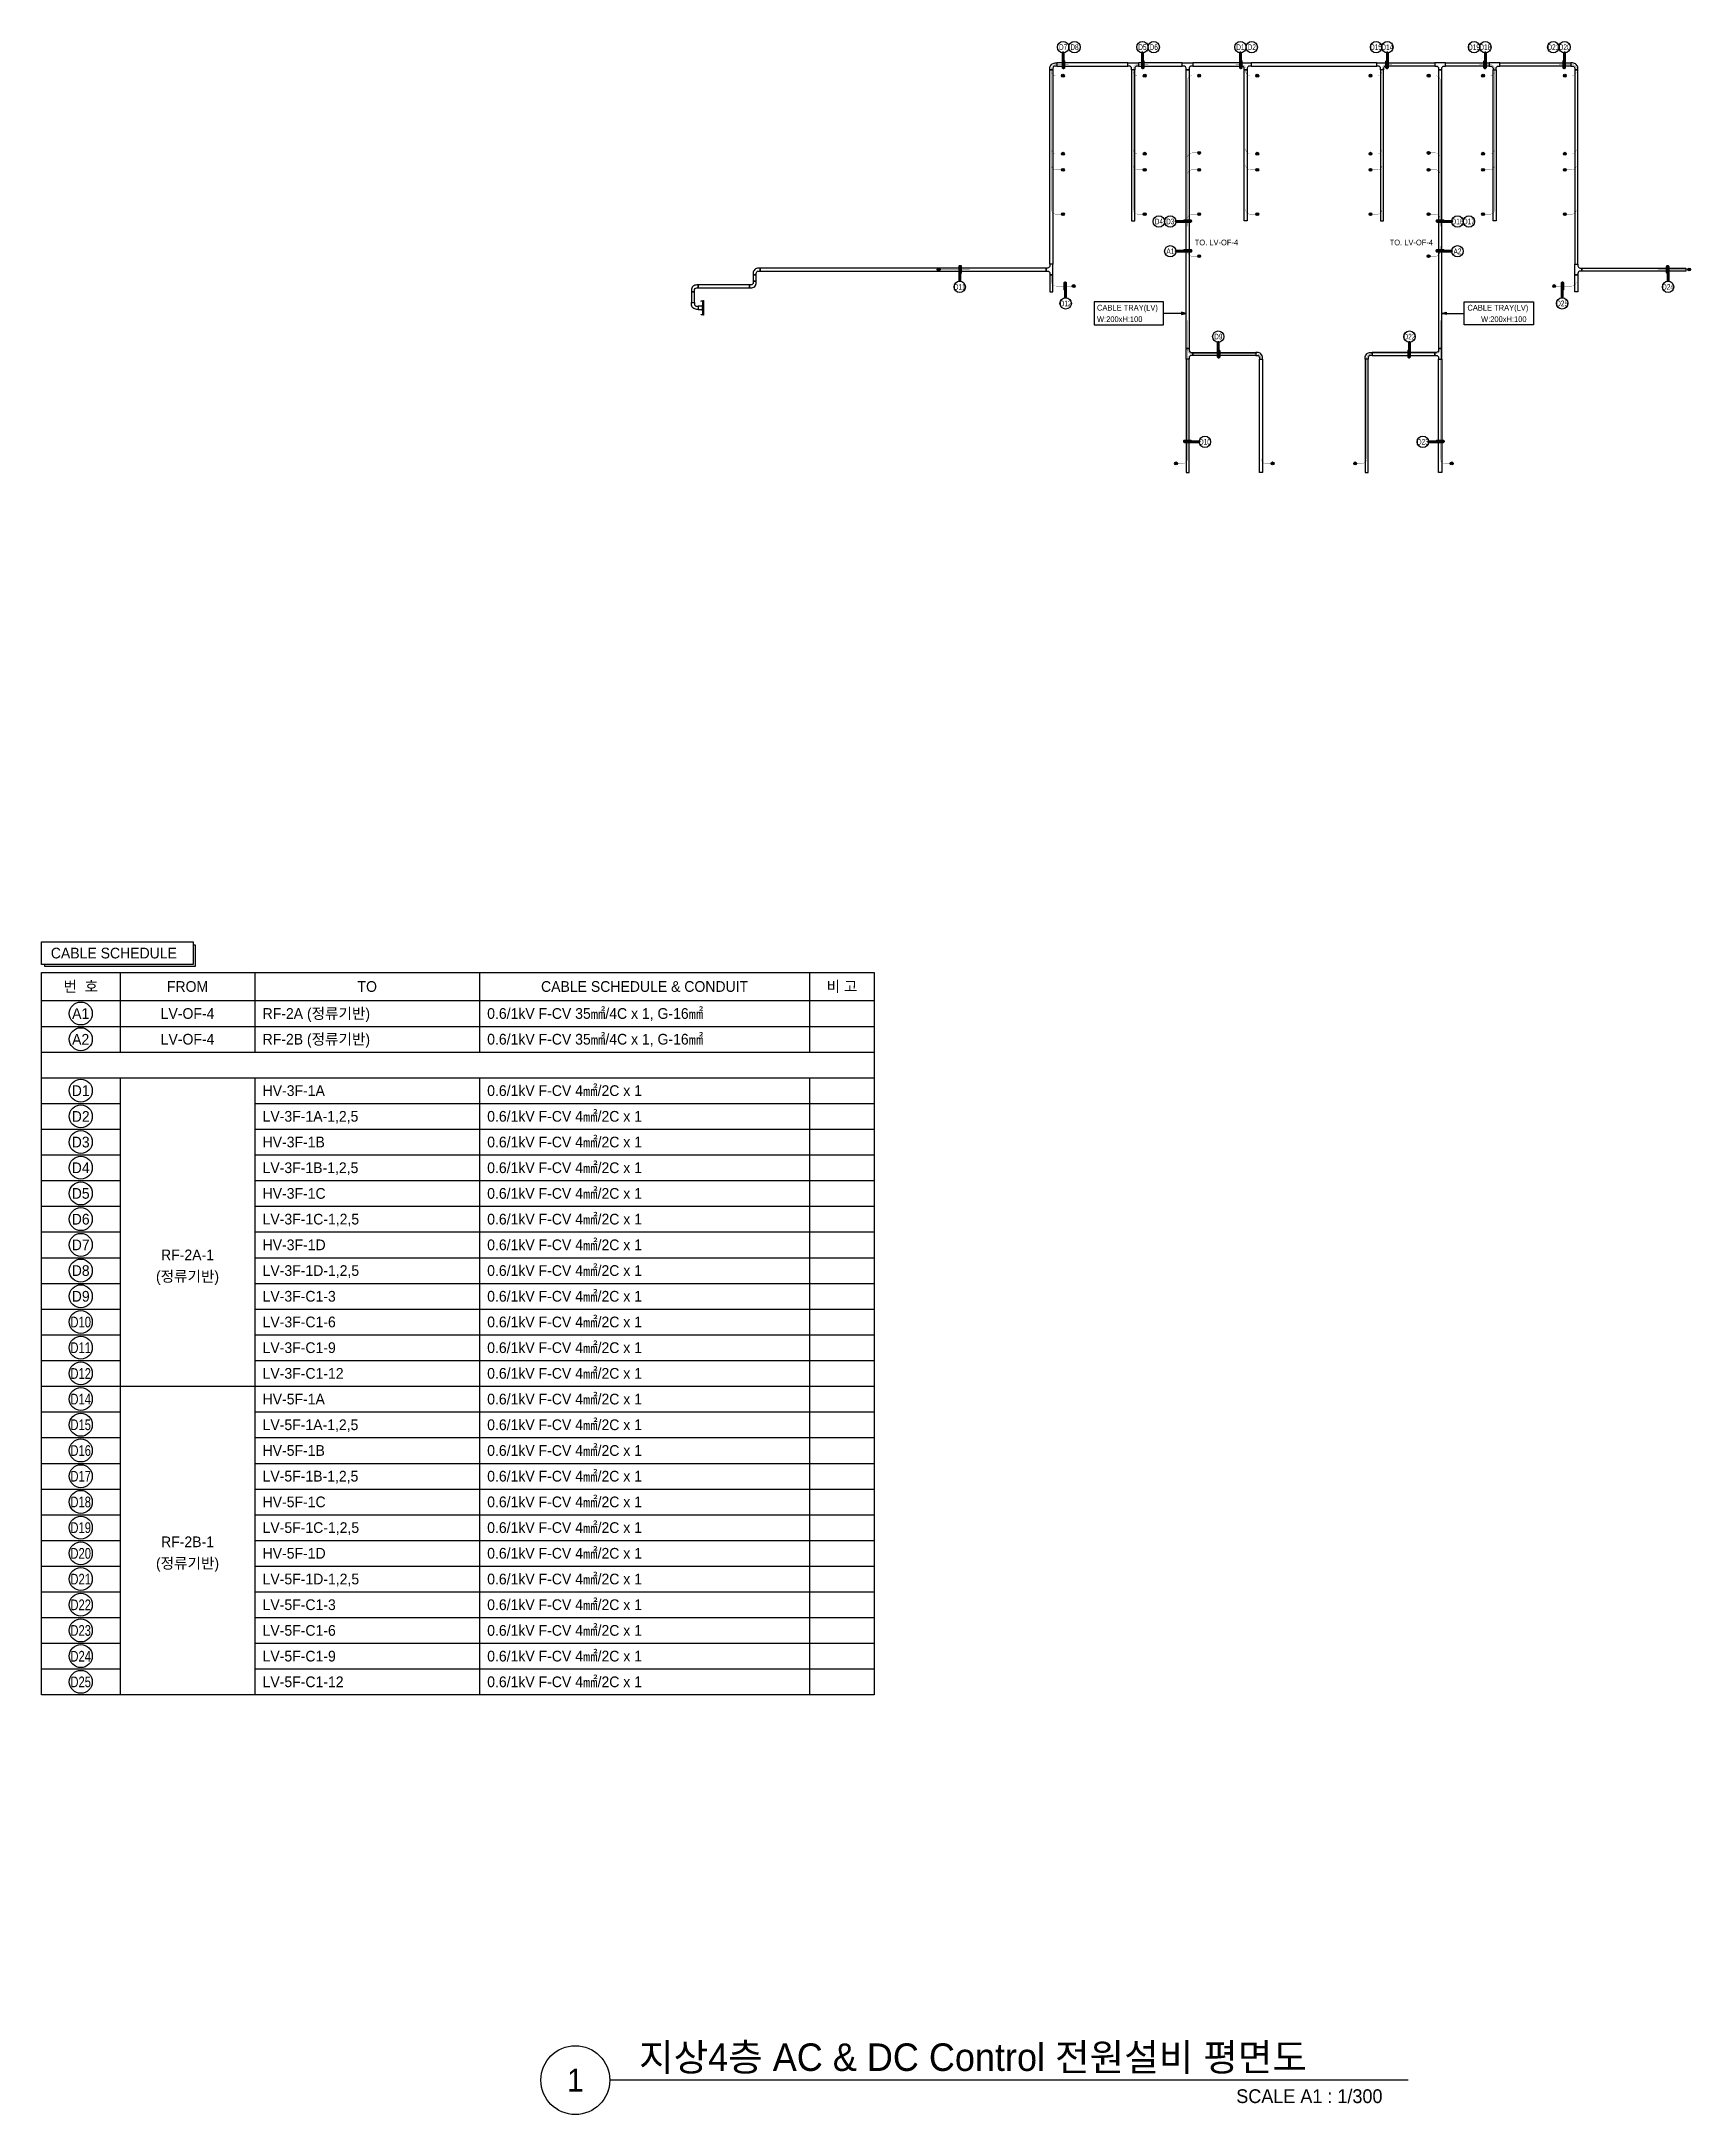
# Model space of a CAD drawing. Header units: millimetres. Extents: x 51585 to 374593, y 4425 to 1197630.
# Drawn here: x 51585 to 159373, y 721650 to 857141 of the extents above; entities that cross this region are included whole.
import ezdxf
from ezdxf.enums import TextEntityAlignment as Align

# ---------------------------------------------------------------- set-up
doc = ezdxf.new("R2010")
doc.units = ezdxf.units.MM
doc.header["$LTSCALE"] = 50
for name, color, linetype in [('-----26 Electrical Cable Tray_CONT', 3, 'Continuous'), ('-----29 Indicator', 1, 'Continuous'), ('-----30 Text', 2, 'Continuous'), ('-----41 Drawing Title', 2, 'Continuous'), ('AC CONTROL CABLE', 4, 'Continuous'), ('DC CONTROL CABLE', 1, 'Continuous')]:
    doc.layers.add(name, color=color, linetype=linetype)
doc.styles.add('ELEC', font='')
doc.styles.add('X-PLAN$0$ELEC', font='malgun.ttf')
doc.styles.add('돋움', font='')
doc.styles.get('ELEC').set_extended_font_data('Dotum')
doc.styles.get('돋움').set_extended_font_data('Dotum')

msp = doc.modelspace()

# ---------------------------------------------------------------- texts
at = {"layer": '-----26 Electrical Cable Tray_CONT', "style": 'ELEC'}
for s, p in [('W:200xH:100', (120577, 838990, 0)), ('CABLE TRAY(LV)', (120577, 839740, 0)), ('CABLE TRAY(LV)', (144789, 839740, 0)), ('W:200xH:100', (145681, 838990, 0))]:
    msp.add_text(s, height=375, dxfattribs=at).set_placement(p, align=Align.MIDDLE_LEFT)
at = {"layer": '-----30 Text', "linetype": 'Continuous', "style": 'ELEC', "width": 0.7}
for s, p in [('D7', (118363, 856770, 0)), ('D8', (119106, 856770, 0)), ('D5', (123545, 856770, 0)), ('D6', (124288, 856770, 0)), ('D1', (129950, 856770, 0)), ('D2', (130692, 856770, 0)), ('D15', (138815, 856770, 0)), ('D14', (139558, 856770, 0)), ('D19', (145220, 856770, 0)), ('D18', (145962, 856770, 0)), ('D21', (150401, 856770, 0)), ('D20', (151144, 856770, 0)), ('D4', (124621, 845375)), ('D3', (125364, 845375)), ('D16', (144143, 845375)), ('D17', (144886, 845375)), ('A1', (125369, 843428)), ('A2', (144138, 843428)), ('D11', (111606, 841101, 0)), ('D12', (118529, 840021, 0)), ('D25', (150979, 840021, 0)), ('D24', (157901, 841101, 0)), ('D9', (128505, 837854, 0)), ('D22', (141002, 837854, 0)), ('D10', (127632, 830974, 0)), ('D23', (141875, 830974, 0))]:
    msp.add_text(s, height=375, dxfattribs=at).set_placement(p, align=Align.MIDDLE)
at = {"layer": '-----30 Text', "style": '돋움'}
for p in [(128384, 844004), (141124, 844004)]:
    msp.add_text('TO. LV-OF-4', height=375, dxfattribs=at).set_placement(p, align=Align.MIDDLE)
msp.add_text('CABLE SCHEDULE', height=700, dxfattribs=at).set_placement((52197, 797210))
at = {"layer": '-----41 Drawing Title', "color": 2, "style": 'ELEC'}
msp.add_text('지상4층 AC & DC Control 전원설비 평면도', height=1800, dxfattribs=at).set_placement((90645, 724500))
at = {"layer": '-----41 Drawing Title', "color": 7, "style": 'ELEC'}
msp.add_text('1', height=1500, dxfattribs=at).set_placement((86478, 723900), align=Align.MIDDLE)
at = {"layer": '-----41 Drawing Title', "style": 'ELEC'}
msp.add_text('SCALE A1 : 1/300', height=900, dxfattribs=at).set_placement((139237, 722400), align=Align.RIGHT)
at = {"color": 0, "style": 'X-PLAN$0$ELEC', "width": 0.7}
msp.add_text('LV 트레이 건물용', height=50, rotation=90, dxfattribs=at).set_placement((94749, 839730), align=Align.MIDDLE_CENTER)

# ---------------------------------------------------------------- hatches: boundary and pattern name
at = {"layer": 'AC CONTROL CABLE', "linetype": 'Continuous'}
h = msp.add_hatch(color=256, dxfattribs=at)
edge = h.paths.add_edge_path()
edge.add_arc((127253, 843105), 93.6, 0, 360)
h = msp.add_hatch(color=256, dxfattribs=at)
edge = h.paths.add_edge_path()
edge.add_arc((142255, 843105), 93.6, 180, 540, ccw=False)
at = {"layer": 'DC CONTROL CABLE', "linetype": 'Continuous'}
h = msp.add_hatch(color=256, dxfattribs=at)
edge = h.paths.add_edge_path()
edge.add_arc((118352, 854905), 93.6, 0, 360)
h = msp.add_hatch(color=256, dxfattribs=at)
edge = h.paths.add_edge_path()
edge.add_arc((123697, 854905), 93.6, 0, 360)
h = msp.add_hatch(color=256, dxfattribs=at)
edge = h.paths.add_edge_path()
edge.add_arc((127252, 854905), 93.6, 0, 360)
h = msp.add_hatch(color=256, dxfattribs=at)
edge = h.paths.add_edge_path()
edge.add_arc((131052, 854905), 93.6, 0, 360)
h = msp.add_hatch(color=256, dxfattribs=at)
edge = h.paths.add_edge_path()
edge.add_arc((138456, 854905), 93.6, 180, 540, ccw=False)
h = msp.add_hatch(color=256, dxfattribs=at)
edge = h.paths.add_edge_path()
edge.add_arc((142256, 854905), 93.6, 180, 540, ccw=False)
h = msp.add_hatch(color=256, dxfattribs=at)
edge = h.paths.add_edge_path()
edge.add_arc((145810, 854905), 93.6, 180, 540, ccw=False)
h = msp.add_hatch(color=256, dxfattribs=at)
edge = h.paths.add_edge_path()
edge.add_arc((151156, 854905), 93.6, 180, 540, ccw=False)
h = msp.add_hatch(color=256, dxfattribs=at)
edge = h.paths.add_edge_path()
edge.add_arc((118353, 849805), 93.6, 0, 360)
h = msp.add_hatch(color=256, dxfattribs=at)
edge = h.paths.add_edge_path()
edge.add_arc((123698, 849805), 93.6, 0, 360)
h = msp.add_hatch(color=256, dxfattribs=at)
edge = h.paths.add_edge_path()
edge.add_arc((127253, 849855), 93.6, 0, 360)
h = msp.add_hatch(color=256, dxfattribs=at)
edge = h.paths.add_edge_path()
edge.add_arc((131053, 849805), 93.6, 0, 360)
h = msp.add_hatch(color=256, dxfattribs=at)
edge = h.paths.add_edge_path()
edge.add_arc((138455, 849805), 93.6, 180, 540, ccw=False)
h = msp.add_hatch(color=256, dxfattribs=at)
edge = h.paths.add_edge_path()
edge.add_arc((142255, 849855), 93.6, 180, 540, ccw=False)
h = msp.add_hatch(color=256, dxfattribs=at)
edge = h.paths.add_edge_path()
edge.add_arc((145809, 849805), 93.6, 180, 540, ccw=False)
h = msp.add_hatch(color=256, dxfattribs=at)
edge = h.paths.add_edge_path()
edge.add_arc((151155, 849805), 93.6, 180, 540, ccw=False)
h = msp.add_hatch(color=256, dxfattribs=at)
edge = h.paths.add_edge_path()
edge.add_arc((118353, 848755), 93.6, 0, 360)
h = msp.add_hatch(color=256, dxfattribs=at)
edge = h.paths.add_edge_path()
edge.add_arc((123698, 848755), 93.6, 0, 360)
h = msp.add_hatch(color=256, dxfattribs=at)
edge = h.paths.add_edge_path()
edge.add_arc((127253, 848755), 93.6, 0, 360)
h = msp.add_hatch(color=256, dxfattribs=at)
edge = h.paths.add_edge_path()
edge.add_arc((131053, 848755), 93.6, 0, 360)
h = msp.add_hatch(color=256, dxfattribs=at)
edge = h.paths.add_edge_path()
edge.add_arc((138455, 848755), 93.6, 180, 540, ccw=False)
h = msp.add_hatch(color=256, dxfattribs=at)
edge = h.paths.add_edge_path()
edge.add_arc((142255, 848755), 93.6, 180, 540, ccw=False)
h = msp.add_hatch(color=256, dxfattribs=at)
edge = h.paths.add_edge_path()
edge.add_arc((145809, 848755), 93.6, 180, 540, ccw=False)
h = msp.add_hatch(color=256, dxfattribs=at)
edge = h.paths.add_edge_path()
edge.add_arc((151155, 848755), 93.6, 180, 540, ccw=False)
h = msp.add_hatch(color=256, dxfattribs=at)
edge = h.paths.add_edge_path()
edge.add_arc((118353, 845855), 93.6, 0, 360)
h = msp.add_hatch(color=256, dxfattribs=at)
edge = h.paths.add_edge_path()
edge.add_arc((123698, 845855), 93.6, 0, 360)
h = msp.add_hatch(color=256, dxfattribs=at)
edge = h.paths.add_edge_path()
edge.add_arc((127253, 845855), 93.6, 0, 360)
h = msp.add_hatch(color=256, dxfattribs=at)
edge = h.paths.add_edge_path()
edge.add_arc((131053, 845855), 93.6, 0, 360)
h = msp.add_hatch(color=256, dxfattribs=at)
edge = h.paths.add_edge_path()
edge.add_arc((138455, 845855), 93.6, 180, 540, ccw=False)
h = msp.add_hatch(color=256, dxfattribs=at)
edge = h.paths.add_edge_path()
edge.add_arc((142255, 845855), 93.6, 180, 540, ccw=False)
h = msp.add_hatch(color=256, dxfattribs=at)
edge = h.paths.add_edge_path()
edge.add_arc((145809, 845855), 93.6, 180, 540, ccw=False)
h = msp.add_hatch(color=256, dxfattribs=at)
edge = h.paths.add_edge_path()
edge.add_arc((151155, 845855), 93.6, 180, 540, ccw=False)
h = msp.add_hatch(color=256, dxfattribs=at)
edge = h.paths.add_edge_path()
edge.add_arc((110228, 842235), 93.6, 180, 540, ccw=False)
h = msp.add_hatch(color=256, dxfattribs=at)
edge = h.paths.add_edge_path()
edge.add_arc((159279, 842235), 93.6, 0, 360)
h = msp.add_hatch(color=256, dxfattribs=at)
edge = h.paths.add_edge_path()
edge.add_arc((119053, 841155), 93.6, 0, 360)
h = msp.add_hatch(color=256, dxfattribs=at)
edge = h.paths.add_edge_path()
edge.add_arc((150455, 841155), 93.6, 180, 540, ccw=False)
h = msp.add_hatch(color=256, dxfattribs=at)
edge = h.paths.add_edge_path()
edge.add_arc((125743, 829563), 93.6, 180, 540, ccw=False)
h = msp.add_hatch(color=256, dxfattribs=at)
edge = h.paths.add_edge_path()
edge.add_arc((132054, 829563), 93.6, 0, 360)
h = msp.add_hatch(color=256, dxfattribs=at)
edge = h.paths.add_edge_path()
edge.add_arc((137454, 829563), 93.6, 180, 540, ccw=False)
h = msp.add_hatch(color=256, dxfattribs=at)
edge = h.paths.add_edge_path()
edge.add_arc((143764, 829563), 93.6, 0, 360)

# ---------------------------------------------------------------- linework, layer by layer
at = {"layer": '-----26 Electrical Cable Tray_CONT', "elevation": 0}
for points in [[(117848, 855536, 0.4142136), (117698, 855386), (117698, 855286), (117498, 855286), (117498, 855386, -0.4142136), (117848, 855736), (117948, 855736), (117948, 855536)], [(126148, 855536), (126148, 855736), (126848, 855736), (126848, 855536), (126748, 855536, 0.4142136), (126598, 855386), (126598, 855286), (126398, 855286), (126398, 855386, 0.4142136), (126248, 855536)], [(138859, 855536), (138859, 855736), (139559, 855736), (139559, 855536), (139459, 855536, 0.4142136), (139309, 855386), (139309, 855286), (139109, 855286), (139109, 855386, 0.4142136), (138959, 855536)], [(143359, 855536), (143359, 855736), (142659, 855736), (142659, 855536), (142759, 855536, -0.4142136), (142909, 855386), (142909, 855286), (143109, 855286), (143109, 855386, -0.4142136), (143259, 855536)], [(151659, 855536, -0.4142136), (151809, 855386), (151809, 855286), (152009, 855286), (152009, 855386, 0.4142136), (151659, 855736), (151559, 855736), (151559, 855536)], [(98105, 841380, -0.4142136), (97955, 841230), (97855, 841230), (97855, 841030), (97955, 841030, 0.4142136), (98305, 841380), (98305, 841480), (98105, 841480)], [(98305, 841985, -0.4142136), (98455, 842135), (98555, 842135), (98555, 842335), (98455, 842335, 0.4142136), (98105, 841985), (98105, 841885), (98305, 841885)], [(117498, 841885), (117698, 841885), (117698, 842585), (117498, 842585), (117498, 842485, -0.4142136), (117348, 842335), (117248, 842335), (117248, 842135), (117348, 842135, -0.4142136), (117498, 841985)], [(152009, 841885), (151809, 841885), (151809, 842585), (152009, 842585), (152009, 842485, 0.4142136), (152159, 842335), (152259, 842335), (152259, 842135), (152159, 842135, 0.4142136), (152009, 841985)], [(126598, 836370), (126398, 836370), (126398, 837070), (126598, 837070), (126598, 836970, 0.4142136), (126748, 836820), (126848, 836820), (126848, 836620), (126748, 836620, 0.4142136), (126598, 836470)], [(131049, 836620, -0.4142136), (131199, 836470), (131199, 836370), (131399, 836370), (131399, 836470, 0.4142136), (131049, 836820), (130949, 836820), (130949, 836620)], [(138458, 836620, 0.4142136), (138308, 836470), (138308, 836370), (138108, 836370), (138108, 836470, -0.4142136), (138458, 836820), (138558, 836820), (138558, 836620)], [(142909, 836370), (143109, 836370), (143109, 837070), (142909, 837070), (142909, 836970, -0.4142136), (142759, 836820), (142659, 836820), (142659, 836620), (142759, 836620, -0.4142136), (142909, 836470)]]:
    msp.add_lwpolyline(points, format="xyb", close=True, dxfattribs=at)
for points in [[(117698, 842585), (117498, 842585), (117498, 855286), (117698, 855286)], [(122843, 845422), (123043, 845422), (123043, 855286), (122843, 855286)], [(126598, 837070), (126398, 837070), (126398, 855286), (126598, 855286)], [(130398, 845422), (130198, 845422), (130198, 855286), (130398, 855286)], [(139109, 845422), (139309, 845422), (139309, 855286), (139109, 855286)], [(142909, 837070), (143109, 837070), (143109, 855286), (142909, 855286)], [(146664, 845422), (146464, 845422), (146464, 855286), (146664, 855286)], [(151809, 842585), (152009, 842585), (152009, 855286), (151809, 855286)], [(98305, 841885), (98105, 841885), (98105, 841480), (98305, 841480)], [(98555, 842335), (98555, 842135), (117248, 842135), (117248, 842335)], [(117498, 840774), (117698, 840774), (117698, 841885), (117498, 841885)], [(152009, 840774), (151809, 840774), (151809, 841885), (152009, 841885)], [(159064, 842335), (159064, 842135), (152259, 842135), (152259, 842335)], [(126398, 828961), (126598, 828961), (126598, 836368), (126398, 836368)], [(126848, 836620), (126848, 836820), (130949, 836820), (130949, 836620)], [(131399, 828962), (131199, 828962), (131199, 836370), (131399, 836370)], [(138108, 828962), (138308, 828962), (138308, 836370), (138108, 836370)], [(142659, 836620), (142659, 836820), (138558, 836820), (138558, 836620)], [(143109, 828961), (142909, 828961), (142909, 836368), (143109, 836368)]]:
    msp.add_lwpolyline(points, close=True, dxfattribs=at)
at = {"layer": '-----26 Electrical Cable Tray_CONT'}
for points in [[(122593, 855536), (122593, 855736), (117948, 855736), (117948, 855536)], [(126148, 855536), (126148, 855736), (123293, 855736), (123293, 855536)], [(129948, 855536), (129948, 855736), (126848, 855736), (126848, 855536)], [(138859, 855536), (138859, 855736), (130648, 855736), (130648, 855536)], [(139559, 855536), (139559, 855736), (142659, 855736), (142659, 855536)], [(143359, 855536), (143359, 855736), (146214, 855736), (146214, 855536)], [(146914, 855536), (146914, 855736), (151559, 855736), (151559, 855536)], [(94266, 840780), (94066, 840780), (94066, 840080), (94266, 840080)], [(94516, 841230), (94516, 841030), (97855, 841030), (97855, 841230)], [(94804, 839630), (94804, 839830), (94516, 839830), (94516, 839630)]]:
    msp.add_lwpolyline(points, close=True, dxfattribs=at)
for points in [[(122593, 855536), (122593, 855736), (123293, 855736), (123293, 855536), (123193, 855536, 0.4142136), (123043, 855386), (123043, 855286), (122843, 855286), (122843, 855386, 0.4142136), (122693, 855536)], [(129948, 855536), (129948, 855736), (130648, 855736), (130648, 855536), (130548, 855536, 0.4142136), (130398, 855386), (130398, 855286), (130198, 855286), (130198, 855386, 0.4142136), (130048, 855536)], [(146914, 855536), (146914, 855736), (146214, 855736), (146214, 855536), (146314, 855536, -0.4142136), (146464, 855386), (146464, 855286), (146664, 855286), (146664, 855386, -0.4142136), (146814, 855536)], [(94266, 840880, -0.4142136), (94416, 841030), (94516, 841030), (94516, 841230), (94416, 841230, 0.4142136), (94066, 840880), (94066, 840780), (94266, 840780)], [(94266, 839980, 0.4142136), (94416, 839830), (94516, 839830), (94516, 839630), (94416, 839630, -0.4142136), (94066, 839980), (94066, 840080), (94266, 840080)]]:
    msp.add_lwpolyline(points, format="xyb", close=True, dxfattribs=at)
at = {"layer": '-----29 Indicator', "color": 1}
for p, q in [((126398, 839365), (124927, 839365)), ((126398, 839365), (126098, 839440)), ((126098, 839440), (126098, 839290)), ((126098, 839290), (126398, 839365)), ((143109, 839365), (143409, 839440)), ((143409, 839290), (143109, 839365)), ((143109, 839365), (144580, 839365)), ((143409, 839440), (143409, 839290))]:
    msp.add_line(p, q, dxfattribs=at)
at = {"layer": '-----29 Indicator', "lineweight": 100, "elevation": 0}
for points in [[(118363, 856399), (118363, 856399), (118363, 855428), (118417, 855428), (118417, 855843), (118328, 855843)], [(123545, 856399), (123545, 856399), (123545, 855428), (123598, 855428), (123598, 855843), (123509, 855843)], [(129950, 856399), (129950, 856399), (129950, 855428), (130003, 855428), (130003, 855843), (129914, 855843)], [(139558, 856399), (139558, 856399), (139558, 855428), (139504, 855428), (139504, 855843), (139593, 855843)], [(145962, 856399), (145962, 856399), (145962, 855428), (145909, 855428), (145909, 855843), (145998, 855843)], [(151144, 856399), (151144, 856399), (151144, 855428), (151090, 855428), (151090, 855843), (151180, 855843)], [(125741, 843428), (125741, 843428), (126711, 843428), (126711, 843481), (126296, 843481), (126296, 843392)], [(143767, 843428), (143767, 843428), (142796, 843428), (142796, 843481), (143211, 843481), (143211, 843392)], [(111606, 841472), (111606, 841472), (111606, 842443), (111659, 842443), (111659, 842027), (111570, 842027)], [(157901, 841472), (157901, 841472), (157901, 842443), (157848, 842443), (157848, 842027), (157937, 842027)], [(118529, 840392), (118529, 840392), (118529, 841363), (118475, 841363), (118475, 840947), (118564, 840947)], [(150979, 840392), (150979, 840392), (150979, 841363), (151032, 841363), (151032, 840947), (150943, 840947)], [(128505, 837482), (128505, 837482), (128505, 836512), (128558, 836512), (128558, 836927), (128469, 836927)], [(141002, 837482), (141002, 837482), (141002, 836512), (140949, 836512), (140949, 836927), (141038, 836927)], [(127261, 830974), (127261, 830974), (126290, 830974), (126290, 831028), (126706, 831028), (126706, 830939)], [(142246, 830974), (142246, 830974), (143217, 830974), (143217, 831028), (142802, 831028), (142802, 830939)]]:
    msp.add_lwpolyline(points, dxfattribs=at)
at = {"layer": '-----29 Indicator', "lineweight": 100}
for points in [[(125735, 845375), (125735, 845375), (126706, 845375), (126706, 845428), (126290, 845428), (126290, 845339)], [(143772, 845375), (143772, 845375), (142802, 845375), (142802, 845428), (143217, 845428), (143217, 845339)]]:
    msp.add_lwpolyline(points, dxfattribs=at)
at = {"layer": '-----29 Indicator', "color": 1, "elevation": 0}
for points in [[(120390, 840115), (120390, 838615), (124927, 838615), (124927, 840115)], [(149117, 840115), (149117, 838615), (144580, 838615), (144580, 840115)]]:
    msp.add_lwpolyline(points, close=True, dxfattribs=at)
at = {"layer": '-----29 Indicator'}
for centre in [(118363, 856770, 0), (119106, 856770, 0), (123545, 856770, 0), (124288, 856770, 0), (129950, 856770, 0), (130692, 856770, 0), (138815, 856770, 0), (139558, 856770, 0), (145220, 856770, 0), (145962, 856770, 0), (150401, 856770, 0), (151144, 856770, 0), (124621, 845375), (125364, 845375), (144143, 845375), (144886, 845375), (125369, 843428), (144138, 843428), (111606, 841101, 0), (157901, 841101, 0), (118529, 840021, 0), (150979, 840021, 0), (128505, 837854, 0), (141002, 837854, 0), (127632, 830974, 0), (141875, 830974, 0)]:
    msp.add_circle(centre, 371, dxfattribs=at)
at = {"layer": '-----41 Drawing Title', "color": 7}
msp.add_line((140922, 723900), (88728, 723900), dxfattribs=at)
msp.add_circle((86478, 723900), 2250, dxfattribs=at)
at = {"color": 0}
for points in [[(94704, 840155), (94704, 840180), (94804, 840180), (94804, 839280), (94704, 839280), (94704, 839305)], [(94804, 840205), (94854, 840205), (94854, 839255), (94804, 839255), (94804, 840205)]]:
    msp.add_lwpolyline(points, dxfattribs=at)
at = {"layer": 'AC CONTROL CABLE', "linetype": 'Continuous', "elevation": 0}
for points in [[(126504, 844221, 0, 202, 0), (126504, 843771, 0, 0, 0), (126504, 843680, 0, 0, 0)], [(143004, 844221, 0, 202, 0), (143004, 843771, 0, 0, 0), (143004, 843680, 0, 0, 0)]]:
    msp.add_lwpolyline(points, format="xyseb", dxfattribs=at)
at = {"layer": 'AC CONTROL CABLE', "linetype": 'Continuous', "const_width": 15, "elevation": 0}
for points in [[(127253, 843105), (126804, 843105, -0.4142136), (126504, 843405), (126504, 843771)], [(142255, 843105), (142704, 843105, 0.4142136), (143004, 843405), (143004, 843771)]]:
    msp.add_lwpolyline(points, format="xyb", dxfattribs=at)
at = {"layer": 'AC CONTROL CABLE', "linetype": 'Continuous'}
for centre in [(127253, 843105, 0), (142255, 843105, 0)]:
    msp.add_circle(centre, 93.8, dxfattribs=at)
at = {"layer": 'DC CONTROL CABLE', "linetype": 'Continuous', "const_width": 15, "elevation": 0}
for points in [[(118353, 845855), (117898, 845855, -0.4142136), (117598, 846155), (117598, 855336, -0.4142136), (117898, 855636), (118735, 855636)], [(118352, 854905), (117898, 854905, -0.4142136), (117598, 855205), (117598, 855205)], [(123698, 845855), (123243, 845855, -0.4142136), (122943, 846155), (122943, 855336, 0), (122943, 855336, -0.4142136), (123243, 855636), (123942, 855636)], [(123697, 854905), (123243, 854905, -0.4142136), (122943, 855205), (122943, 855205)], [(131053, 845855), (130598, 845855, -0.4142136), (130298, 846155), (130298, 855336, 0.4142136), (129998, 855636), (129641, 855636)], [(131052, 854905), (130598, 854905, -0.4142136), (130298, 855205), (130298, 855205)], [(138455, 845855), (138909, 845855, 0.4142136), (139209, 846155), (139209, 855336, -0.4142136), (139509, 855636), (139866, 855636)], [(138456, 854905), (138909, 854905, 0.4142136), (139209, 855205), (139209, 855205)], [(145809, 845855), (146264, 845855, 0.4142136), (146564, 846155), (146564, 855336, 0), (146564, 855336, 0.4142136), (146264, 855636), (145565, 855636)], [(145810, 854905), (146264, 854905, 0.4142136), (146564, 855205), (146564, 855205)], [(151155, 845855), (151609, 845855, 0.4142136), (151909, 846155), (151909, 855336, 0.4142136), (151609, 855636), (150772, 855636)], [(151156, 854905), (151609, 854905, 0.4142136), (151909, 855205), (151909, 855205)], [(127252, 854905), (126798, 854905, 0.4142136), (126498, 854605), (126498, 845061, 0)], [(142256, 854905), (142709, 854905, -0.4142136), (143009, 854605), (143009, 845061, 0)], [(118353, 849805), (117899, 849805, -0.4142136), (117599, 850105), (117599, 850105)], [(123698, 849805), (123244, 849805, -0.4142136), (122944, 850105), (122944, 850105)], [(127253, 849855), (126799, 849855, 0.4142136), (126499, 849555), (126499, 849555)], [(131053, 849805), (130599, 849805, -0.4142136), (130299, 850105), (130299, 850105)], [(138455, 849805), (138908, 849805, 0.4142136), (139208, 850105), (139208, 850105)], [(142255, 849855), (142708, 849855, -0.4142136), (143008, 849555), (143008, 849555)], [(145809, 849805), (146263, 849805, 0.4142136), (146563, 850105), (146563, 850105)], [(151155, 849805), (151608, 849805, 0.4142136), (151908, 850105), (151908, 850105)], [(118353, 848755), (117899, 848755, -0.4142136), (117599, 849055), (117599, 849055)], [(123698, 848755), (123244, 848755, -0.4142136), (122944, 849055), (122944, 849055)], [(127253, 848755), (126799, 848755, 0.4142136), (126499, 848455), (126499, 848455)], [(131053, 848755), (130599, 848755, -0.4142136), (130299, 849055), (130299, 849055)], [(138455, 848755), (138908, 848755, 0.4142136), (139208, 849055), (139208, 849055)], [(142255, 848755), (142708, 848755, -0.4142136), (143008, 848455), (143008, 848455)], [(145809, 848755), (146263, 848755, 0.4142136), (146563, 849055), (146563, 849055)], [(151155, 848755), (151608, 848755, 0.4142136), (151908, 849055), (151908, 849055)], [(127253, 845855), (126799, 845855, 0.4142136), (126499, 845555), (126499, 845555)], [(142255, 845855), (142708, 845855, -0.4142136), (143008, 845555), (143008, 845555)], [(119053, 841155), (117898, 841155, -0.4142136), (117598, 841455), (117598, 841875)], [(150455, 841155), (151609, 841155, 0.4142136), (151909, 841455), (151909, 841875)], [(132054, 829563), (131599, 829563, -0.4142136), (131299, 829863), (131299, 836420, 0.4142136), (130999, 836720), (126798, 836720, -0.4142136), (126498, 837020), (126498, 838915)], [(137454, 829563), (137908, 829563, 0.4142136), (138208, 829863), (138208, 836420, -0.4142136), (138508, 836720), (142709, 836720, 0.4142136), (143009, 837020), (143009, 838915)], [(125743, 829563), (126198, 829563, 0.4142136), (126498, 829863), (126498, 837020)], [(143764, 829563), (143309, 829563, -0.4142136), (143009, 829863), (143009, 837020)]]:
    msp.add_lwpolyline(points, format="xyb", dxfattribs=at)
at = {"layer": 'DC CONTROL CABLE', "linetype": 'Continuous', "elevation": 0}
for points in [[(119185, 855636, 0, 202, 0), (118735, 855636, 0, 0, 0), (118534, 855636, 0, 0, 0)], [(124392, 855636, 0, 202, 0), (123942, 855636, 0, 0, 0), (123740, 855636, 0, 0, 0)], [(129191, 855636, 0, 202, 0), (129641, 855636, 0, 0, 0), (129842, 855636, 0, 0, 0)], [(140316, 855636, 0, 202, 0), (139866, 855636, 0, 0, 0), (139665, 855636, 0, 0, 0)], [(145115, 855636, 0, 202, 0), (145565, 855636, 0, 0, 0), (145767, 855636, 0, 0, 0)], [(150322, 855636, 0, 202, 0), (150772, 855636, 0, 0, 0), (150973, 855636, 0, 0, 0)], [(112701, 842235, 0, 202, 0), (112251, 842235, 0, 0, 0), (112005, 842235, 0, 0, 0)], [(117598, 842325, 0, 202, 0), (117598, 841875, 0, 0, 0), (117598, 841629, 0, 0, 0)], [(151909, 842325, 0, 202, 0), (151909, 841875, 0, 0, 0), (151909, 841629, 0, 0, 0)], [(156806, 842235, 0, 202, 0), (157256, 842235, 0, 0, 0), (157502, 842235, 0, 0, 0)], [(126498, 839365, 0, 202, 0), (126498, 838915, 0, 0, 0), (126498, 838668, 0, 0, 0)], [(143009, 839365, 0, 202, 0), (143009, 838915, 0, 0, 0), (143009, 838668, 0, 0, 0)]]:
    msp.add_lwpolyline(points, format="xyseb", dxfattribs=at)
at = {"layer": 'DC CONTROL CABLE', "linetype": 'Continuous'}
for points in [[(126498, 844611, 0, 202, 0), (126498, 845061, 0, 0, 0), (126498, 846356, 0, 0, 0)], [(143009, 844611, 0, 202, 0), (143009, 845061, 0, 0, 0), (143009, 846356, 0, 0, 0)]]:
    msp.add_lwpolyline(points, format="xyseb", dxfattribs=at)
at = {"layer": 'DC CONTROL CABLE', "linetype": 'Continuous', "const_width": 15, "elevation": 0}
for points in [[(110228, 842235), (112251, 842235)], [(159279, 842235), (157256, 842235)]]:
    msp.add_lwpolyline(points, dxfattribs=at)
at = {"layer": 'DC CONTROL CABLE', "linetype": 'Continuous'}
for centre in [(118352, 854905), (123697, 854905), (127252, 854905), (131052, 854905), (138456, 854905), (142256, 854905), (145810, 854905), (151156, 854905), (118353, 849805), (123698, 849805), (127253, 849855), (131053, 849805), (138455, 849805), (142255, 849855), (145809, 849805), (151155, 849805), (118353, 848755), (123698, 848755), (127253, 848755), (131053, 848755), (138455, 848755), (142255, 848755), (145809, 848755), (151155, 848755), (118353, 845855, 0), (123698, 845855, 0), (127253, 845855, 0), (131053, 845855, 0), (138455, 845855, 0), (142255, 845855, 0), (145809, 845855, 0), (151155, 845855, 0), (110228, 842235, 0), (159279, 842235, 0), (119053, 841155, 0), (150455, 841155, 0), (125743, 829563, 0), (132054, 829563, 0), (137454, 829563, 0), (143764, 829563, 0)]:
    msp.add_circle(centre, 93.8, dxfattribs=at)

msp.set_redraw_order([(e.dxf.handle, doc.entitydb.next_handle()) for e in msp.query("TEXT MTEXT ATTDEF DIMENSION ARC_DIMENSION")])  # texts and dimensions are drawn at this point

# ---------------------------------------------------------------- wipeouts: each hides what was drawn before it
msp.add_wipeout([(106020, 749091), (51587, 749091), (51587, 796300), (106020, 796300)]).dxf.layer = '-----29 Indicator'

# ---------------------------------------------------------------- next in the draw order: linework, layer by layer
at = {"layer": '-----29 Indicator'}
for points in [[(51585, 798294), (61504, 798294), (61504, 796824), (51585, 796824)], [(106020, 749091), (51587, 749091), (51587, 796300), (106020, 796300)]]:
    msp.add_lwpolyline(points, close=True, dxfattribs=at)
for points in [[(51781, 796824), (51781, 796698), (61644, 796698), (61644, 798070), (61504, 798070)], [(56727, 796300), (56727, 791091)], [(65539, 796300), (65539, 791091)], [(80220, 796300), (80220, 791091)], [(101795, 796300), (101795, 791091)], [(51587, 794452), (106020, 794452)], [(51587, 792771), (106020, 792771)], [(51587, 791091), (106020, 791091)], [(51587, 789411), (106020, 789411)], [(56727, 789411), (56727, 749091)], [(65539, 789411), (65539, 749091)], [(80220, 789411), (80220, 749091)], [(101795, 789411), (101795, 749091)], [(51587, 787731), (56727, 787731)], [(65539, 787731), (106020, 787731)], [(51587, 786051), (56727, 786051)], [(65539, 786051), (106020, 786051)], [(51587, 784371), (56727, 784371)], [(65539, 784371), (106020, 784371)], [(51587, 782691), (56727, 782691)], [(65539, 782691), (106020, 782691)], [(51587, 781011), (56727, 781011)], [(65539, 781011), (106020, 781011)], [(51587, 779331), (56727, 779331)], [(65539, 779331), (106020, 779331)], [(51587, 777651), (56727, 777651)], [(65539, 777651), (106020, 777651)], [(51587, 775971), (56727, 775971)], [(65539, 775971), (106020, 775971)], [(51587, 774291), (56727, 774291)], [(65539, 774291), (106020, 774291)], [(51587, 772611), (56727, 772611)], [(65539, 772611), (106020, 772611)], [(51587, 770931), (56727, 770931)], [(65539, 770931), (106020, 770931)], [(51587, 769251), (106020, 769251)], [(51587, 767571), (56727, 767571)], [(65539, 767571), (106020, 767571)], [(51587, 765891), (56727, 765891)], [(65539, 765891), (106020, 765891)], [(51587, 764211), (56727, 764211)], [(65539, 764211), (106020, 764211)], [(51587, 762531), (56727, 762531)], [(65539, 762531), (106020, 762531)], [(51587, 760851), (56727, 760851)], [(65539, 760851), (106020, 760851)], [(51587, 759171), (56727, 759171)], [(65539, 759171), (106020, 759171)], [(51587, 757491), (56727, 757491)], [(65539, 757491), (106020, 757491)], [(51587, 755811), (56727, 755811)], [(65539, 755811), (106020, 755811)], [(51587, 754131), (56727, 754131)], [(65539, 754131), (106020, 754131)], [(51587, 752451), (56727, 752451)], [(65539, 752451), (106020, 752451)], [(51587, 750771), (56727, 750771)], [(65539, 750771), (106020, 750771)]]:
    msp.add_lwpolyline(points, dxfattribs=at)
for centre in [(54157, 793611), (54157, 791931), (54157, 788571), (54157, 786891), (54157, 785211), (54157, 783531), (54157, 781851), (54157, 780171), (54157, 778491), (54157, 776811), (54157, 775131), (54157, 773451), (54157, 771771), (54157, 770091), (54157, 768411), (54157, 766731), (54157, 765051), (54157, 763371), (54157, 761691), (54157, 760011), (54157, 758331), (54157, 756651), (54157, 754971), (54157, 753291), (54157, 751611), (54157, 749931)]:
    msp.add_circle(centre, 751, dxfattribs=at)

# ---------------------------------------------------------------- next in the draw order: texts
at = {"layer": '-----30 Text', "style": '돋움'}
for s, p in [('번  호', (54157, 795376)), ('FROM', (61133, 795376)), ('TO', (72879, 795376)), ('CABLE SCHEDULE & CONDUIT', (91007, 795376)), ('비 고', (103908, 795376)), ('LV-OF-4', (61133, 793611)), ('LV-OF-4', (61133, 791931)), ('RF-2A-1', (61133, 777833)), ('(정류기반)', (61133, 776433)), ('RF-2B-1', (61133, 759081)), ('(정류기반)', (61133, 757681))]:
    msp.add_text(s, height=700, dxfattribs=at).set_placement(p, align=Align.MIDDLE_CENTER)
for s, p in [('RF-2A (정류기반)', (66039, 793611)), ('0.6/1kV F-CV 35㎟/4C x 1, G-16㎟', (80720, 793611)), ('RF-2B (정류기반)', (66039, 791931)), ('0.6/1kV F-CV 35㎟/4C x 1, G-16㎟', (80720, 791931)), ('HV-3F-1A', (66039, 788571)), ('0.6/1kV F-CV 4㎟/2C x 1', (80720, 788571)), ('LV-3F-1A-1,2,5', (66039, 786891)), ('0.6/1kV F-CV 4㎟/2C x 1', (80720, 786891)), ('HV-3F-1B', (66039, 785211)), ('0.6/1kV F-CV 4㎟/2C x 1', (80720, 785211)), ('LV-3F-1B-1,2,5', (66039, 783531)), ('0.6/1kV F-CV 4㎟/2C x 1', (80720, 783531)), ('HV-3F-1C', (66039, 781851)), ('0.6/1kV F-CV 4㎟/2C x 1', (80720, 781851)), ('LV-3F-1C-1,2,5', (66039, 780171)), ('0.6/1kV F-CV 4㎟/2C x 1', (80720, 780171)), ('HV-3F-1D', (66039, 778491)), ('0.6/1kV F-CV 4㎟/2C x 1', (80720, 778491)), ('LV-3F-1D-1,2,5', (66039, 776811)), ('0.6/1kV F-CV 4㎟/2C x 1', (80720, 776811)), ('LV-3F-C1-3', (66039, 775131)), ('0.6/1kV F-CV 4㎟/2C x 1', (80720, 775131)), ('LV-3F-C1-6', (66039, 773451)), ('0.6/1kV F-CV 4㎟/2C x 1', (80720, 773451)), ('LV-3F-C1-9', (66039, 771771)), ('0.6/1kV F-CV 4㎟/2C x 1', (80720, 771771)), ('LV-3F-C1-12', (66039, 770091)), ('0.6/1kV F-CV 4㎟/2C x 1', (80720, 770091)), ('HV-5F-1A', (66039, 768411)), ('0.6/1kV F-CV 4㎟/2C x 1', (80720, 768411)), ('LV-5F-1A-1,2,5', (66039, 766731)), ('0.6/1kV F-CV 4㎟/2C x 1', (80720, 766731)), ('0.6/1kV F-CV 4㎟/2C x 1', (80720, 765051)), ('HV-5F-1B', (66039, 765051)), ('LV-5F-1B-1,2,5', (66039, 763371)), ('0.6/1kV F-CV 4㎟/2C x 1', (80720, 763371)), ('HV-5F-1C', (66039, 761691)), ('0.6/1kV F-CV 4㎟/2C x 1', (80720, 761691)), ('LV-5F-1C-1,2,5', (66039, 760011)), ('0.6/1kV F-CV 4㎟/2C x 1', (80720, 760011)), ('0.6/1kV F-CV 4㎟/2C x 1', (80720, 758331)), ('HV-5F-1D', (66039, 758331)), ('LV-5F-1D-1,2,5', (66039, 756651)), ('0.6/1kV F-CV 4㎟/2C x 1', (80720, 756651)), ('LV-5F-C1-3', (66039, 754971)), ('0.6/1kV F-CV 4㎟/2C x 1', (80720, 754971)), ('LV-5F-C1-6', (66039, 753291)), ('0.6/1kV F-CV 4㎟/2C x 1', (80720, 753291)), ('0.6/1kV F-CV 4㎟/2C x 1', (80720, 751611)), ('LV-5F-C1-9', (66039, 751611)), ('LV-5F-C1-12', (66039, 749931)), ('0.6/1kV F-CV 4㎟/2C x 1', (80720, 749931))]:
    msp.add_text(s, height=700, dxfattribs=at).set_placement(p, align=Align.MIDDLE_LEFT)
for s, p in [('A1', (54149, 793609)), ('A2', (54149, 791929)), ('D1', (54149, 788568)), ('D2', (54149, 786888)), ('D3', (54149, 785208)), ('D4', (54149, 783528)), ('D5', (54149, 781848)), ('D6', (54149, 780168)), ('D7', (54149, 778488)), ('D8', (54149, 776808)), ('D9', (54149, 775128))]:
    msp.add_text(s, height=700, dxfattribs=at).set_placement(p, align=Align.MIDDLE)
at = {"layer": '-----30 Text', "style": '돋움', "width": 0.8}
for s, p in [('D10', (54149, 773448)), ('D11', (54149, 771768)), ('D12', (54149, 770088)), ('D14', (54149, 768408)), ('D15', (54149, 766728)), ('D16', (54149, 765048)), ('D17', (54149, 763368)), ('D18', (54149, 761688)), ('D19', (54149, 760008)), ('D20', (54149, 758328)), ('D21', (54149, 756648)), ('D22', (54149, 754968)), ('D23', (54149, 753288)), ('D24', (54149, 751608)), ('D25', (54149, 749928))]:
    msp.add_text(s, height=700, dxfattribs=at).set_placement(p, align=Align.MIDDLE)

doc.saveas('drawing.dxf')
